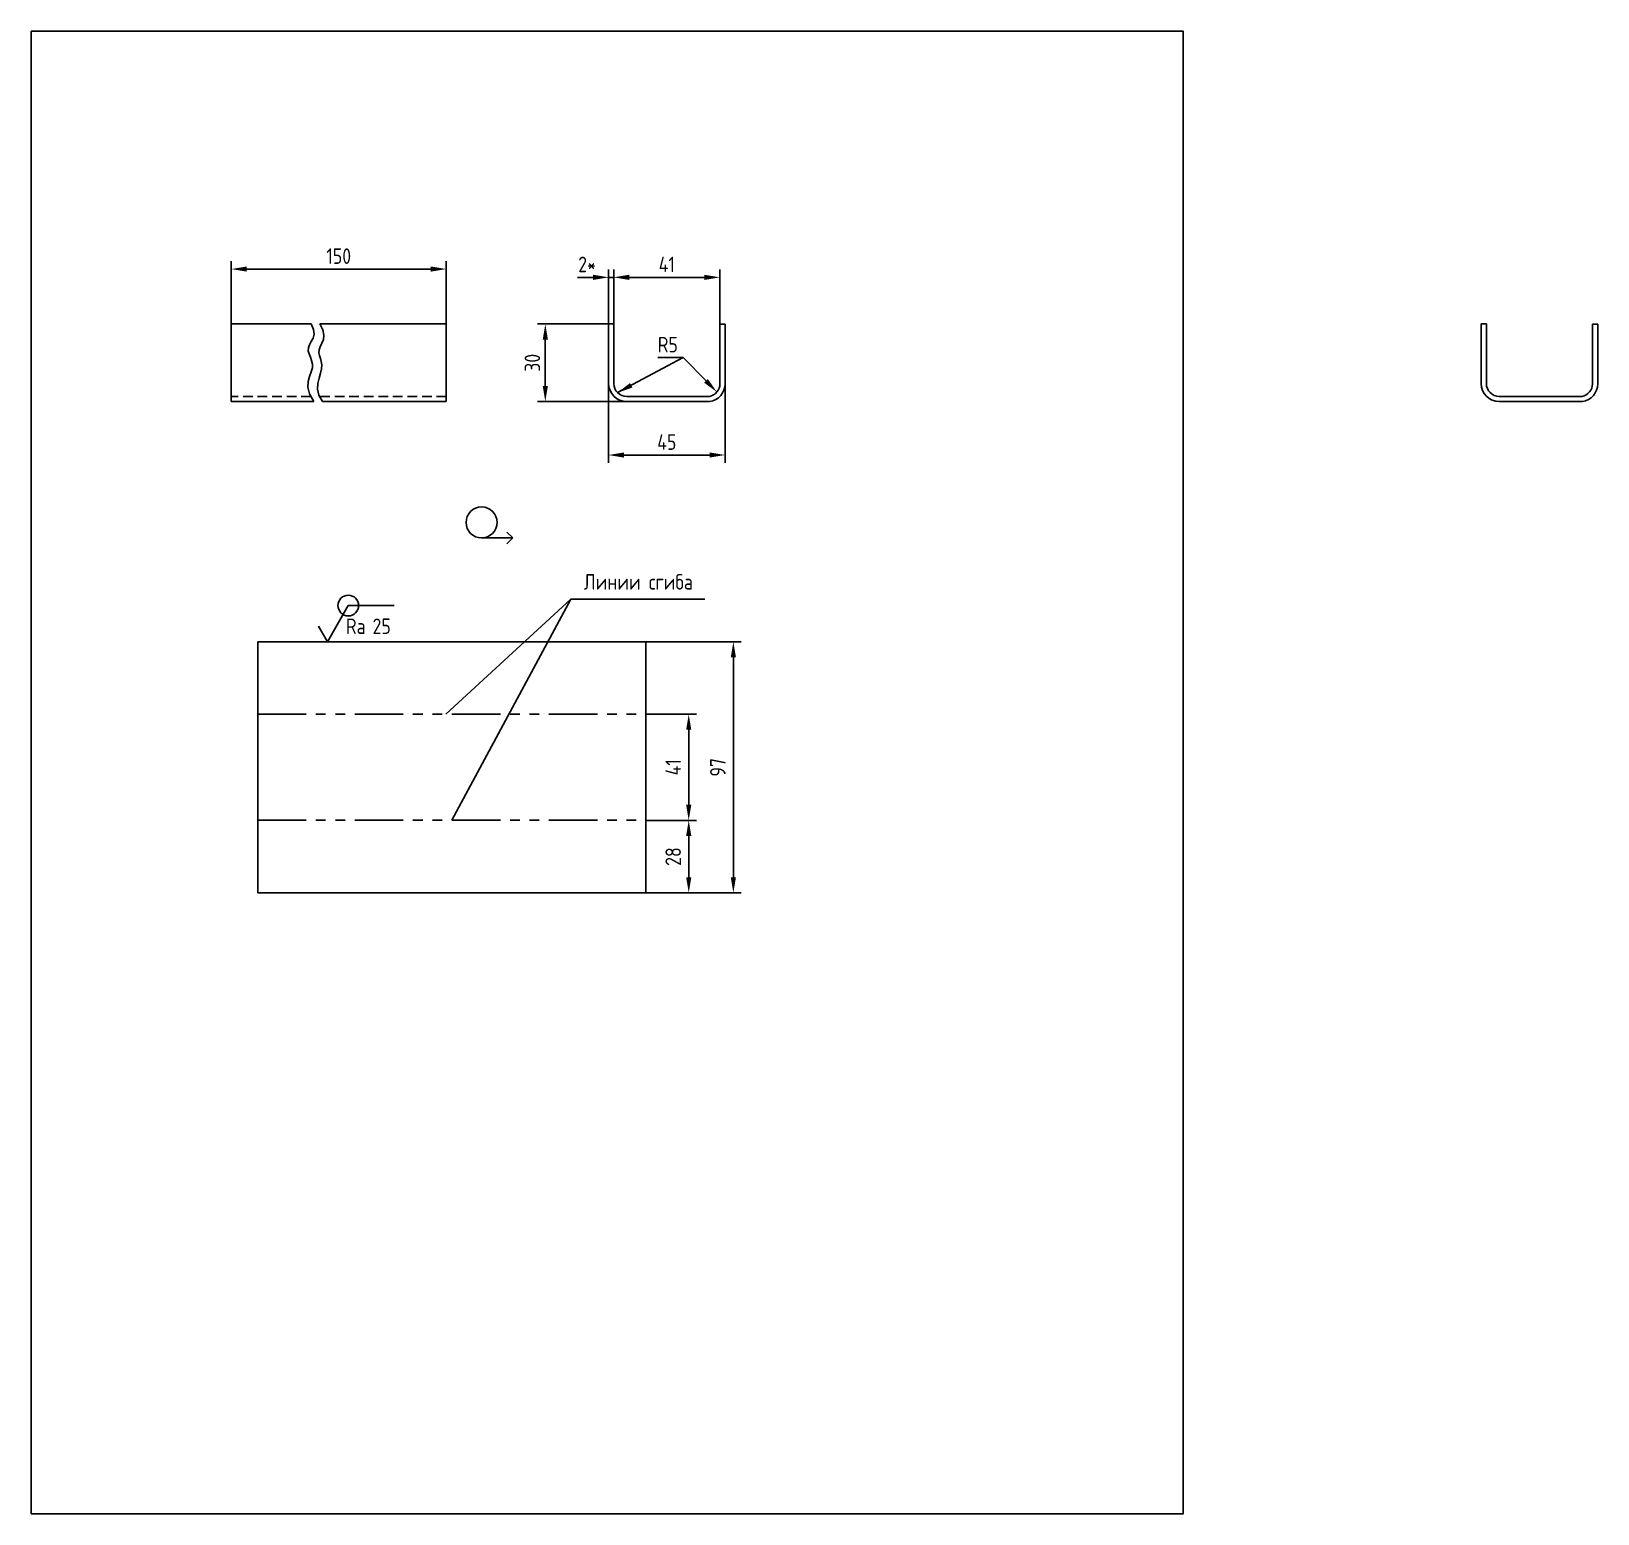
# Model space of a CAD drawing. Header units: millimetres. Extents: x 5930 to 17435, y 522 to 7243.
# Drawn here: x 8427 to 9033, y 1300 to 1873 of the extents above; entities that cross this region are included whole.
import ezdxf

# ---------------------------------------------------------------- set-up
doc = ezdxf.new("R2010")
doc.units = ezdxf.units.MM
doc.header["$LTSCALE"] = 15
doc.linetypes.add('HIDDEN', pattern=[0.375, 0.25, -0.125])
doc.linetypes.add('PHANTOM', pattern=[2.5, 1.25, -0.25, 0.25, -0.25, 0.25, -0.25])
doc.layers.add('AM_VIEWS', color=1, linetype='Continuous', lineweight=25, plot=False)
for name, color, linetype in [('Bord', 1, 'Continuous'), ('Cont', 6, 'Continuous'), ('DIM', 7, 'Continuous'), ('HIDE', 2, 'HIDDEN'), ('PHAN', 5, 'PHANTOM'), ('Text', 3, 'Continuous'), ('Textb', 6, 'Continuous')]:
    doc.layers.add(name, color=color, linetype=linetype)
doc.styles.add('Style1', font='romans.shx', dxfattribs={"width": 0.8})
doc.dimstyles.new('LIN2', dxfattribs={"dimscale": 2, "dimtxt": 3, "dimasz": 3, "dimexe": 1.5, "dimexo": 0, "dimgap": 1, "dimtad": 1, "dimdec": 4, "dimrnd": 1, "dimdsep": 46, "dimtxsty": 'Style1', "dimcen": 0, "dimdle": 2, "dimclrd": 256, "dimclrt": 3, "dimadec": 0, "dimazin": 0, "dimtfac": 1, "dimtdec": 4, "dimtmove": 1, "dimatfit": 3, "dimfxl": 1, "dimtolj": 1, "dimtzin": 0, "dimarcsym": 0})
doc.dimstyles.new('LIN4', dxfattribs={"dimscale": 4, "dimtxt": 3, "dimasz": 3, "dimexe": 1.5, "dimexo": 0, "dimgap": 1.5, "dimtad": 1, "dimzin": 13, "dimdsep": 46, "dimtxsty": 'Style1', "dimcen": 0, "dimclrt": 3, "dimadec": 0, "dimazin": 0, "dimtfac": 1, "dimtmove": 0, "dimatfit": 3, "dimfxl": 1, "dimtolj": 1, "dimtzin": 13, "dimarcsym": 0})

msp = doc.modelspace()

# ---------------------------------------------------------------- texts
at = {"layer": 'Text', "linetype": 'ByBlock', "insert": (8662.06431, 1659.8971), "char_height": 6, "attachment_point": 5, "style": 'Style1'}
msp.add_mtext('Линии сгиба', dxfattribs=at)

# ---------------------------------------------------------------- blocks, each defined once
blk = doc.blocks.new('*D38')
at = {"layer": 'Defpoints', "color": 0, "transparency": 16777216}
for p in [(8693.53, 1777.57), (8652.53, 1759.55), (8693.53, 1759.55)]:
    blk.add_point(p, dxfattribs=at)
at = {"layer": 'DIM', "color": 0, "lineweight": -2, "transparency": 16777216}
for p, q in [((8652.53, 1759.55), (8652.53, 1780.57)), ((8693.53, 1759.55), (8693.53, 1780.57))]:
    blk.add_line(p, q, dxfattribs=at)
at = {"layer": 'DIM', "lineweight": -2, "transparency": 16777216}
blk.add_line((8658.53, 1777.57), (8687.53, 1777.57), dxfattribs=at)
at = {"layer": 'DIM', "transparency": 16777216}
for points in [[(8658.53, 1778.57), (8658.53, 1776.57), (8652.53, 1777.57)], [(8687.53, 1778.57), (8687.53, 1776.57), (8693.53, 1777.57)]]:
    blk.add_solid(points, dxfattribs=at)
at = {"layer": 'DIM', "color": 3, "transparency": 16777216, "insert": (8673.03, 1782.57), "char_height": 6, "attachment_point": 5, "style": 'Style1'}
blk.add_mtext('\\A1;41', dxfattribs=at)
blk = doc.blocks.new('*D39')
at = {"layer": 'Defpoints', "color": 0, "transparency": 16777216}
for p in [(8650.53, 1777.58), (8650.53, 1759.55), (8652.53, 1759.55)]:
    blk.add_point(p, dxfattribs=at)
at = {"layer": 'DIM', "color": 0, "lineweight": -2, "transparency": 16777216}
for p, q in [((8650.53, 1759.55), (8650.53, 1780.58)), ((8652.53, 1759.55), (8652.53, 1780.58))]:
    blk.add_line(p, q, dxfattribs=at)
at = {"layer": 'DIM', "lineweight": -2, "transparency": 16777216}
for p, q in [((8644.53, 1777.58), (8638.53, 1777.58)), ((8652.53, 1777.58), (8650.53, 1777.58)), ((8658.53, 1777.58), (8664.53, 1777.58))]:
    blk.add_line(p, q, dxfattribs=at)
at = {"layer": 'DIM', "transparency": 16777216}
for points in [[(8644.53, 1778.58), (8644.53, 1776.58), (8650.53, 1777.58)], [(8658.53, 1778.58), (8658.53, 1776.58), (8652.53, 1777.58)]]:
    blk.add_solid(points, dxfattribs=at)
at = {"layer": 'DIM', "color": 3, "transparency": 16777216, "insert": (8642.2, 1782.57), "char_height": 6, "attachment_point": 5, "style": 'Style1'}
blk.add_mtext('\\A1;2*', dxfattribs=at)
blk = doc.blocks.new('*D40')
at = {"layer": 'Defpoints', "color": 0, "transparency": 16777216}
for p in [(8650.53, 1759.55), (8626.08, 1729.55), (8657.53, 1729.55)]:
    blk.add_point(p, dxfattribs=at)
at = {"layer": 'DIM', "color": 0, "lineweight": -2, "transparency": 16777216}
for p, q in [((8650.53, 1759.55), (8623.08, 1759.55)), ((8657.53, 1729.55), (8623.08, 1729.55))]:
    blk.add_line(p, q, dxfattribs=at)
at = {"layer": 'DIM', "lineweight": -2, "transparency": 16777216}
blk.add_line((8626.08, 1753.55), (8626.08, 1735.55), dxfattribs=at)
at = {"layer": 'DIM', "transparency": 16777216}
for points in [[(8625.08, 1753.55), (8627.08, 1753.55), (8626.08, 1759.55)], [(8625.08, 1735.55), (8627.08, 1735.55), (8626.08, 1729.55)]]:
    blk.add_solid(points, dxfattribs=at)
at = {"layer": 'DIM', "color": 3, "transparency": 16777216, "insert": (8621.08, 1744.55), "char_height": 6, "attachment_point": 5, "rotation": 90, "style": 'Style1'}
blk.add_mtext('\\A1;30', dxfattribs=at)
blk = doc.blocks.new('*D41')
at = {"layer": 'Defpoints', "color": 0, "transparency": 16777216}
for p in [(8650.53, 1736.55), (8695.53, 1736.46), (8695.53, 1708.92)]:
    blk.add_point(p, dxfattribs=at)
at = {"layer": 'DIM', "color": 0, "lineweight": -2, "transparency": 16777216}
for p, q in [((8650.53, 1736.55), (8650.53, 1705.92)), ((8695.53, 1736.46), (8695.53, 1705.92))]:
    blk.add_line(p, q, dxfattribs=at)
at = {"layer": 'DIM', "lineweight": -2, "transparency": 16777216}
blk.add_line((8656.53, 1708.92), (8689.53, 1708.92), dxfattribs=at)
at = {"layer": 'DIM', "transparency": 16777216}
for points in [[(8656.53, 1709.92), (8656.53, 1707.92), (8650.53, 1708.92)], [(8689.53, 1709.92), (8689.53, 1707.92), (8695.53, 1708.92)]]:
    blk.add_solid(points, dxfattribs=at)
at = {"layer": 'DIM', "color": 3, "transparency": 16777216, "insert": (8673.03, 1713.92), "char_height": 6, "attachment_point": 5, "style": 'Style1'}
blk.add_mtext('\\A1;45', dxfattribs=at)
blk = doc.blocks.new('*D42')
at = {"layer": 'Defpoints', "color": 0, "transparency": 16777216}
for p in [(8688.88, 1736.84), (8692.39, 1733.27)]:
    blk.add_point(p, dxfattribs=at)
at = {"layer": 'DIM', "lineweight": -2, "transparency": 16777216}
for p, q in [((8669.54, 1746.57), (8679.31, 1746.57)), ((8679.31, 1746.57), (8688.18, 1737.55))]:
    blk.add_line(p, q, dxfattribs=at)
at = {"layer": 'DIM', "transparency": 16777216}
blk.add_solid([(8688.89, 1738.25), (8687.47, 1736.85), (8692.39, 1733.27)], dxfattribs=at)
at = {"layer": 'DIM', "color": 3, "transparency": 16777216, "insert": (8673.42, 1751.57), "char_height": 6, "attachment_point": 5, "style": 'Style1'}
blk.add_mtext('\\A1;R5', dxfattribs=at)
blk = doc.blocks.new('*D43')
at = {"layer": 'Defpoints', "color": 0, "transparency": 16777216}
for p in [(8587.82, 1780.78), (8504.71, 1759.55), (8587.82, 1759.55)]:
    blk.add_point(p, dxfattribs=at)
at = {"layer": 'DIM', "color": 0, "lineweight": -2, "transparency": 16777216}
for p, q in [((8504.71, 1759.55), (8504.71, 1783.78)), ((8587.82, 1759.55), (8587.82, 1783.78))]:
    blk.add_line(p, q, dxfattribs=at)
at = {"layer": 'DIM', "lineweight": -2, "transparency": 16777216}
blk.add_line((8510.71, 1780.78), (8581.82, 1780.78), dxfattribs=at)
at = {"layer": 'DIM', "transparency": 16777216}
for points in [[(8510.71, 1781.78), (8510.71, 1779.78), (8504.71, 1780.78)], [(8581.82, 1781.78), (8581.82, 1779.78), (8587.82, 1780.78)]]:
    blk.add_solid(points, dxfattribs=at)
at = {"layer": 'DIM', "color": 3, "transparency": 16777216, "insert": (8546.26, 1785.78), "char_height": 6, "attachment_point": 5, "style": 'Style1'}
blk.add_mtext('\\A1;150', dxfattribs=at)
blk = doc.blocks.new('*D44')
at = {"layer": 'Defpoints', "color": 0, "transparency": 16777216}
for p in [(8664.95, 1567.75), (8681.5, 1567.75), (8664.95, 1539.75)]:
    blk.add_point(p, dxfattribs=at)
at = {"layer": 'DIM', "color": 0, "lineweight": -2, "transparency": 16777216}
for p, q in [((8664.95, 1567.75), (8684.5, 1567.75)), ((8681.5, 1545.75), (8681.5, 1561.75)), ((8664.95, 1539.75), (8684.5, 1539.75))]:
    blk.add_line(p, q, dxfattribs=at)
at = {"layer": 'DIM', "color": 0, "transparency": 16777216}
for points in [[(8680.5, 1561.75), (8682.5, 1561.75), (8681.5, 1567.75)], [(8680.5, 1545.75), (8682.5, 1545.75), (8681.5, 1539.75)]]:
    blk.add_solid(points, dxfattribs=at)
at = {"layer": 'DIM', "color": 3, "transparency": 16777216, "insert": (8675.5, 1553.75), "char_height": 6, "attachment_point": 5, "rotation": 90, "style": 'Style1'}
blk.add_mtext('\\A1;28', dxfattribs=at)
blk = doc.blocks.new('*D45')
at = {"layer": 'Defpoints', "color": 0, "transparency": 16777216}
for p in [(8664.95, 1608.75), (8681.5, 1608.75), (8664.95, 1567.75)]:
    blk.add_point(p, dxfattribs=at)
at = {"layer": 'DIM', "color": 0, "lineweight": -2, "transparency": 16777216}
for p, q in [((8664.95, 1608.75), (8684.5, 1608.75)), ((8681.5, 1573.75), (8681.5, 1602.75))]:
    blk.add_line(p, q, dxfattribs=at)
at = {"layer": 'DIM', "color": 0, "transparency": 16777216}
for points in [[(8680.5, 1602.75), (8682.5, 1602.75), (8681.5, 1608.75)], [(8680.5, 1573.75), (8682.5, 1573.75), (8681.5, 1567.75)]]:
    blk.add_solid(points, dxfattribs=at)
at = {"layer": 'DIM', "color": 3, "transparency": 16777216, "insert": (8675.5, 1588.25), "char_height": 6, "attachment_point": 5, "rotation": 90, "style": 'Style1'}
blk.add_mtext('\\A1;41', dxfattribs=at)
blk = doc.blocks.new('*D46')
at = {"layer": 'Defpoints', "color": 0, "transparency": 16777216}
for p in [(8664.95, 1636.75), (8698.74, 1636.75), (8664.95, 1539.75)]:
    blk.add_point(p, dxfattribs=at)
at = {"layer": 'DIM', "color": 0, "lineweight": -2, "transparency": 16777216}
for p, q in [((8664.95, 1636.75), (8701.74, 1636.75)), ((8698.74, 1545.75), (8698.74, 1630.75)), ((8664.95, 1539.75), (8701.74, 1539.75))]:
    blk.add_line(p, q, dxfattribs=at)
at = {"layer": 'DIM', "color": 0, "transparency": 16777216}
for points in [[(8697.74, 1630.75), (8699.74, 1630.75), (8698.74, 1636.75)], [(8697.74, 1545.75), (8699.74, 1545.75), (8698.74, 1539.75)]]:
    blk.add_solid(points, dxfattribs=at)
at = {"layer": 'DIM', "color": 3, "transparency": 16777216, "insert": (8692.74, 1588.25), "char_height": 6, "attachment_point": 5, "rotation": 90, "style": 'Style1'}
blk.add_mtext('\\A1;97', dxfattribs=at)
blk = doc.blocks.new('A$C6CF913E7')
at = {"layer": 'Text'}
blk.add_circle((0, 0), 2, dxfattribs=at)
blk = doc.blocks.new('sherISO_07')
at = {"layer": 'Text'}
blk.add_line((4.04, 7), (12.93, 7), dxfattribs=at)
blk.add_lwpolyline([(-1.73, 3), (0, 0), (4.04, 7)], dxfattribs=at)
blk.add_blockref('A$C6CF913E7', (4.04, 7))
at = {"layer": 'Text', "style": 'Style1', "width": 0.8}
blk.add_text('Ra', height=3, dxfattribs=at).set_placement((3.58, 1.5))
blk.add_attdef('25', (8.73, 1.5), '', height=3, dxfattribs=at)
blk = doc.blocks.new('ZNAK11')
at = {"layer": 'Cont'}
for p, q in [((5.98, -0.12), (4.85, 1.01)), ((-0.04, -0.12), (5.98, -0.12)), ((5.98, -0.12), (4.85, -1.25))]:
    blk.add_line(p, q, dxfattribs=at)
blk.add_circle((-0.04, 2.88), 3, dxfattribs=at)
at = {"layer": 'Textb', "style": 'Style1', "width": 0.8}
blk.add_attdef('(1:1)', (8.27, 0), '', height=5, dxfattribs=at)

# ---------------------------------------------------------------- dimensions: what is measured, and where the dimension line sits
at = {"layer": 'DIM'}
dim = msp.add_linear_dim(base=(8587.82017, 1780.78348), p1=(8504.7073, 1759.55071), p2=(8587.82017, 1759.55071), text='150', dimstyle='LIN2', dxfattribs=at)
dim.commit()
dim.dimension.update_dxf_attribs({"geometry": '*D43', "text_midpoint": (8546.26373, 1785.78348)})
dim = msp.add_linear_dim(base=(8650.53278, 1777.58184), p1=(8652.53278, 1759.55071), p2=(8650.53278, 1759.55071), text='<>*', dimstyle='LIN2', dxfattribs=at)
dim.commit()
dim.dimension.update_dxf_attribs({"geometry": '*D39', "text_midpoint": (8642.20188, 1777.57266), "dimtype": 160})
for base, p1, p2, picture, middle in [((8693.53278, 1777.56876), (8652.53278, 1759.55071), (8693.53278, 1759.55071), '*D38', (8673.03278, 1782.56876)), ((8695.53278, 1708.91531), (8650.53278, 1736.55071), (8695.53278, 1736.4623), '*D41', (8673.03278, 1713.91531))]:
    dim = msp.add_linear_dim(base=base, p1=p1, p2=p2, dimstyle='LIN2', dxfattribs=at)
    dim.commit()
    dim.dimension.update_dxf_attribs({"geometry": picture, "text_midpoint": middle})
dim = msp.add_linear_dim(base=(8626.08259, 1729.55071), p1=(8650.53278, 1759.55071), p2=(8657.53278, 1729.55071), angle=90, dimstyle='LIN2', dxfattribs=at)
dim.commit()
dim.dimension.update_dxf_attribs({"geometry": '*D40', "text_midpoint": (8621.08259, 1744.55071)})
dim = msp.add_radius_dim(center=(8688.87919, 1736.83979), mpoint=(8692.38509, 1733.27487), dimstyle='LIN2', override={"dimtoh": 1}, dxfattribs=at)
dim.commit()
dim.dimension.update_dxf_attribs({"geometry": '*D42', "text_midpoint": (8679.30824, 1746.57189), "dimtype": 164})
dim = msp.add_linear_dim(base=(8698.73826, 1636.75464), p1=(8664.95273, 1539.75464), p2=(8664.95273, 1636.75464), angle=90, text='97', dimstyle='LIN4', override={"dimscale": 2}, dxfattribs=at)
dim.commit()
dim.dimension.update_dxf_attribs({"geometry": '*D46', "text_midpoint": (8692.73826, 1588.25464)})
dim = msp.add_linear_dim(base=(8681.50006, 1608.75464), p1=(8664.95273, 1567.75464), p2=(8664.95273, 1608.75464), angle=90, dimstyle='LIN4', override={"dimscale": 2, "dimse1": 1, "dimtmove": 1}, dxfattribs=at)
dim.commit()
dim.dimension.update_dxf_attribs({"geometry": '*D45', "text_midpoint": (8675.50006, 1588.25464)})
dim = msp.add_linear_dim(base=(8681.50006, 1567.75464), p1=(8664.95273, 1539.75464), p2=(8664.95273, 1567.75464), angle=90, dimstyle='LIN4', override={"dimscale": 2}, dxfattribs=at)
dim.commit()
dim.dimension.update_dxf_attribs({"geometry": '*D44', "text_midpoint": (8681.50006, 1553.75464), "dimtype": 160})

# ---------------------------------------------------------------- linework, layer by layer
at = {"layer": 'AM_VIEWS'}
msp.add_lwpolyline([(8427.4785, 1872.64628), (8872.57615, 1872.64628), (8872.57615, 1299.82852), (8427.4785, 1299.82852)], close=True, dxfattribs=at)
at = {"layer": 'Bord'}
for p, q in [((8587.69135, 1608.75464), (8635.94924, 1653.23935)), ((8589.95273, 1567.75464), (8635.94924, 1653.23935)), ((8635.94924, 1653.23935), (8687.69986, 1653.23935))]:
    msp.add_line(p, q, dxfattribs=at)
for points in [[(8535.58011, 1759.55071), (8536.56325, 1757.38742), (8536.72904, 1755.58256), (8536.34247, 1754.05828), (8535.66855, 1752.73673), (8534.97226, 1751.54005), (8534.51862, 1750.39039), (8534.50023, 1749.22131), (8534.82027, 1748.01205), (8535.30951, 1746.75328), (8535.79876, 1745.43563), (8536.1188, 1744.04977), (8536.10041, 1742.58637), (8535.65416, 1741.02632), (8535.00968, 1739.31161), (8534.47638, 1737.37446), (8534.36367, 1735.14711), (8534.98095, 1732.56178), (8536.63762, 1729.55071)], [(8538.9641, 1759.55071), (8540.16757, 1757.25754), (8540.53381, 1755.28355), (8540.3161, 1753.57894), (8539.76769, 1752.09386), (8539.14185, 1750.77852), (8538.69186, 1749.58307), (8538.60515, 1748.45815), (8538.80591, 1747.35611), (8539.15251, 1746.22978), (8539.50332, 1745.03198), (8539.7167, 1743.7155), (8539.65103, 1742.23317), (8539.23206, 1740.54862), (8538.6551, 1738.66875), (8538.18287, 1736.6113), (8538.07807, 1734.39399), (8538.60341, 1732.03455), (8540.02161, 1729.55071)]]:
    msp.add_lwpolyline(points, dxfattribs=at)
at = {"layer": 'Cont'}
for p, q in [((8504.7073, 1729.55071), (8504.7073, 1759.55071)), ((8504.7073, 1759.55071), (8535.58011, 1759.55071)), ((8538.9641, 1759.55071), (8587.82017, 1759.55071)), ((8587.82017, 1759.55071), (8587.82017, 1729.55071)), ((8650.53278, 1736.55071), (8650.53278, 1759.55071)), ((8650.53278, 1759.55071), (8652.53278, 1759.55071)), ((8652.53278, 1759.55071), (8652.53278, 1736.55071)), ((8693.53278, 1736.4623), (8693.53278, 1759.4623)), ((8693.53278, 1759.4623), (8695.53278, 1759.4623)), ((8695.53278, 1759.4623), (8695.53278, 1736.4623)), ((8987.71326, 1736.55071), (8987.71326, 1759.55071)), ((8987.71326, 1759.55071), (8989.71326, 1759.55071)), ((8989.71326, 1759.55071), (8989.71326, 1736.55071)), ((9030.71326, 1736.4623), (9030.71326, 1759.4623)), ((9030.71326, 1759.4623), (9032.71326, 1759.4623)), ((9032.71326, 1759.4623), (9032.71326, 1736.4623)), ((8657.53278, 1731.55071), (8689.46889, 1731.55071)), ((8994.71326, 1731.55071), (9026.64937, 1731.55071)), ((8536.63762, 1729.55071), (8504.7073, 1729.55071)), ((8587.82017, 1729.55071), (8540.02161, 1729.55071)), ((8689.64181, 1729.55071), (8657.53278, 1729.55071)), ((9026.82229, 1729.55071), (8994.71326, 1729.55071)), ((8514.95273, 1636.75464), (8664.95273, 1636.75464)), ((8514.95273, 1636.75464), (8514.95273, 1539.75464)), ((8664.95273, 1636.75464), (8664.95273, 1539.75464)), ((8514.95273, 1539.75464), (8664.95273, 1539.75464))]:
    msp.add_line(p, q, dxfattribs=at)
for centre, radius, start, end in [((8657.53278, 1736.55071), 7, 180, 270), ((8657.53278, 1736.55071), 5, 180, 270), ((8688.53278, 1736.4623), 5, 280.79067906, 0), ((8688.53278, 1736.4623), 7, 279.11592817, 0), ((8994.71326, 1736.55071), 7, 180, 270), ((8994.71326, 1736.55071), 5, 180, 270), ((9025.71326, 1736.4623), 5, 280.79067906, 0), ((9025.71326, 1736.4623), 7, 279.11592817, 0)]:
    msp.add_arc(centre, radius, start, end, dxfattribs=at)
at = {"layer": 'Defpoints', "color": 0, "linetype": 'ByBlock'}
for p in [(8650.53278, 1759.55071), (8650.53278, 1759.55071), (8987.71326, 1759.55071), (8987.71326, 1759.55071)]:
    msp.add_point(p, dxfattribs=at)
at = {"layer": 'HIDE'}
for p, q in [((8535.53723, 1731.55071), (8504.7073, 1731.55071)), ((8587.82017, 1731.55071), (8538.87967, 1731.55071))]:
    msp.add_line(p, q, dxfattribs=at)
at = {"layer": 'PHAN'}
for p, q in [((8514.95273, 1608.75464), (8664.95273, 1608.75464)), ((8514.95273, 1567.75464), (8664.95273, 1567.75464))]:
    msp.add_line(p, q, dxfattribs=at)

# ---------------------------------------------------------------- block references
at = {"layer": 'Cont', "xscale": 2, "yscale": 2, "zscale": 2}
msp.add_blockref('ZNAK11', (8601.53668, 1677.10924), dxfattribs=at)
at = {"layer": 'DIM', "xscale": 2, "yscale": 2, "zscale": 4}
msp.add_blockref('sherISO_07', (8541.86291, 1636.75464), dxfattribs=at).add_auto_attribs({'25': '25'})

msp.set_redraw_order([(e.dxf.handle, doc.entitydb.next_handle()) for e in msp.query("TEXT MTEXT ATTDEF DIMENSION ARC_DIMENSION")])  # texts and dimensions are drawn at this point

# ---------------------------------------------------------------- leaders
at = {"layer": 'DIM'}
msp.add_leader([(8653.99725, 1733.01518), (8679.30824, 1746.57189)], dimstyle='LIN2', dxfattribs=at)

doc.saveas('drawing.dxf')
